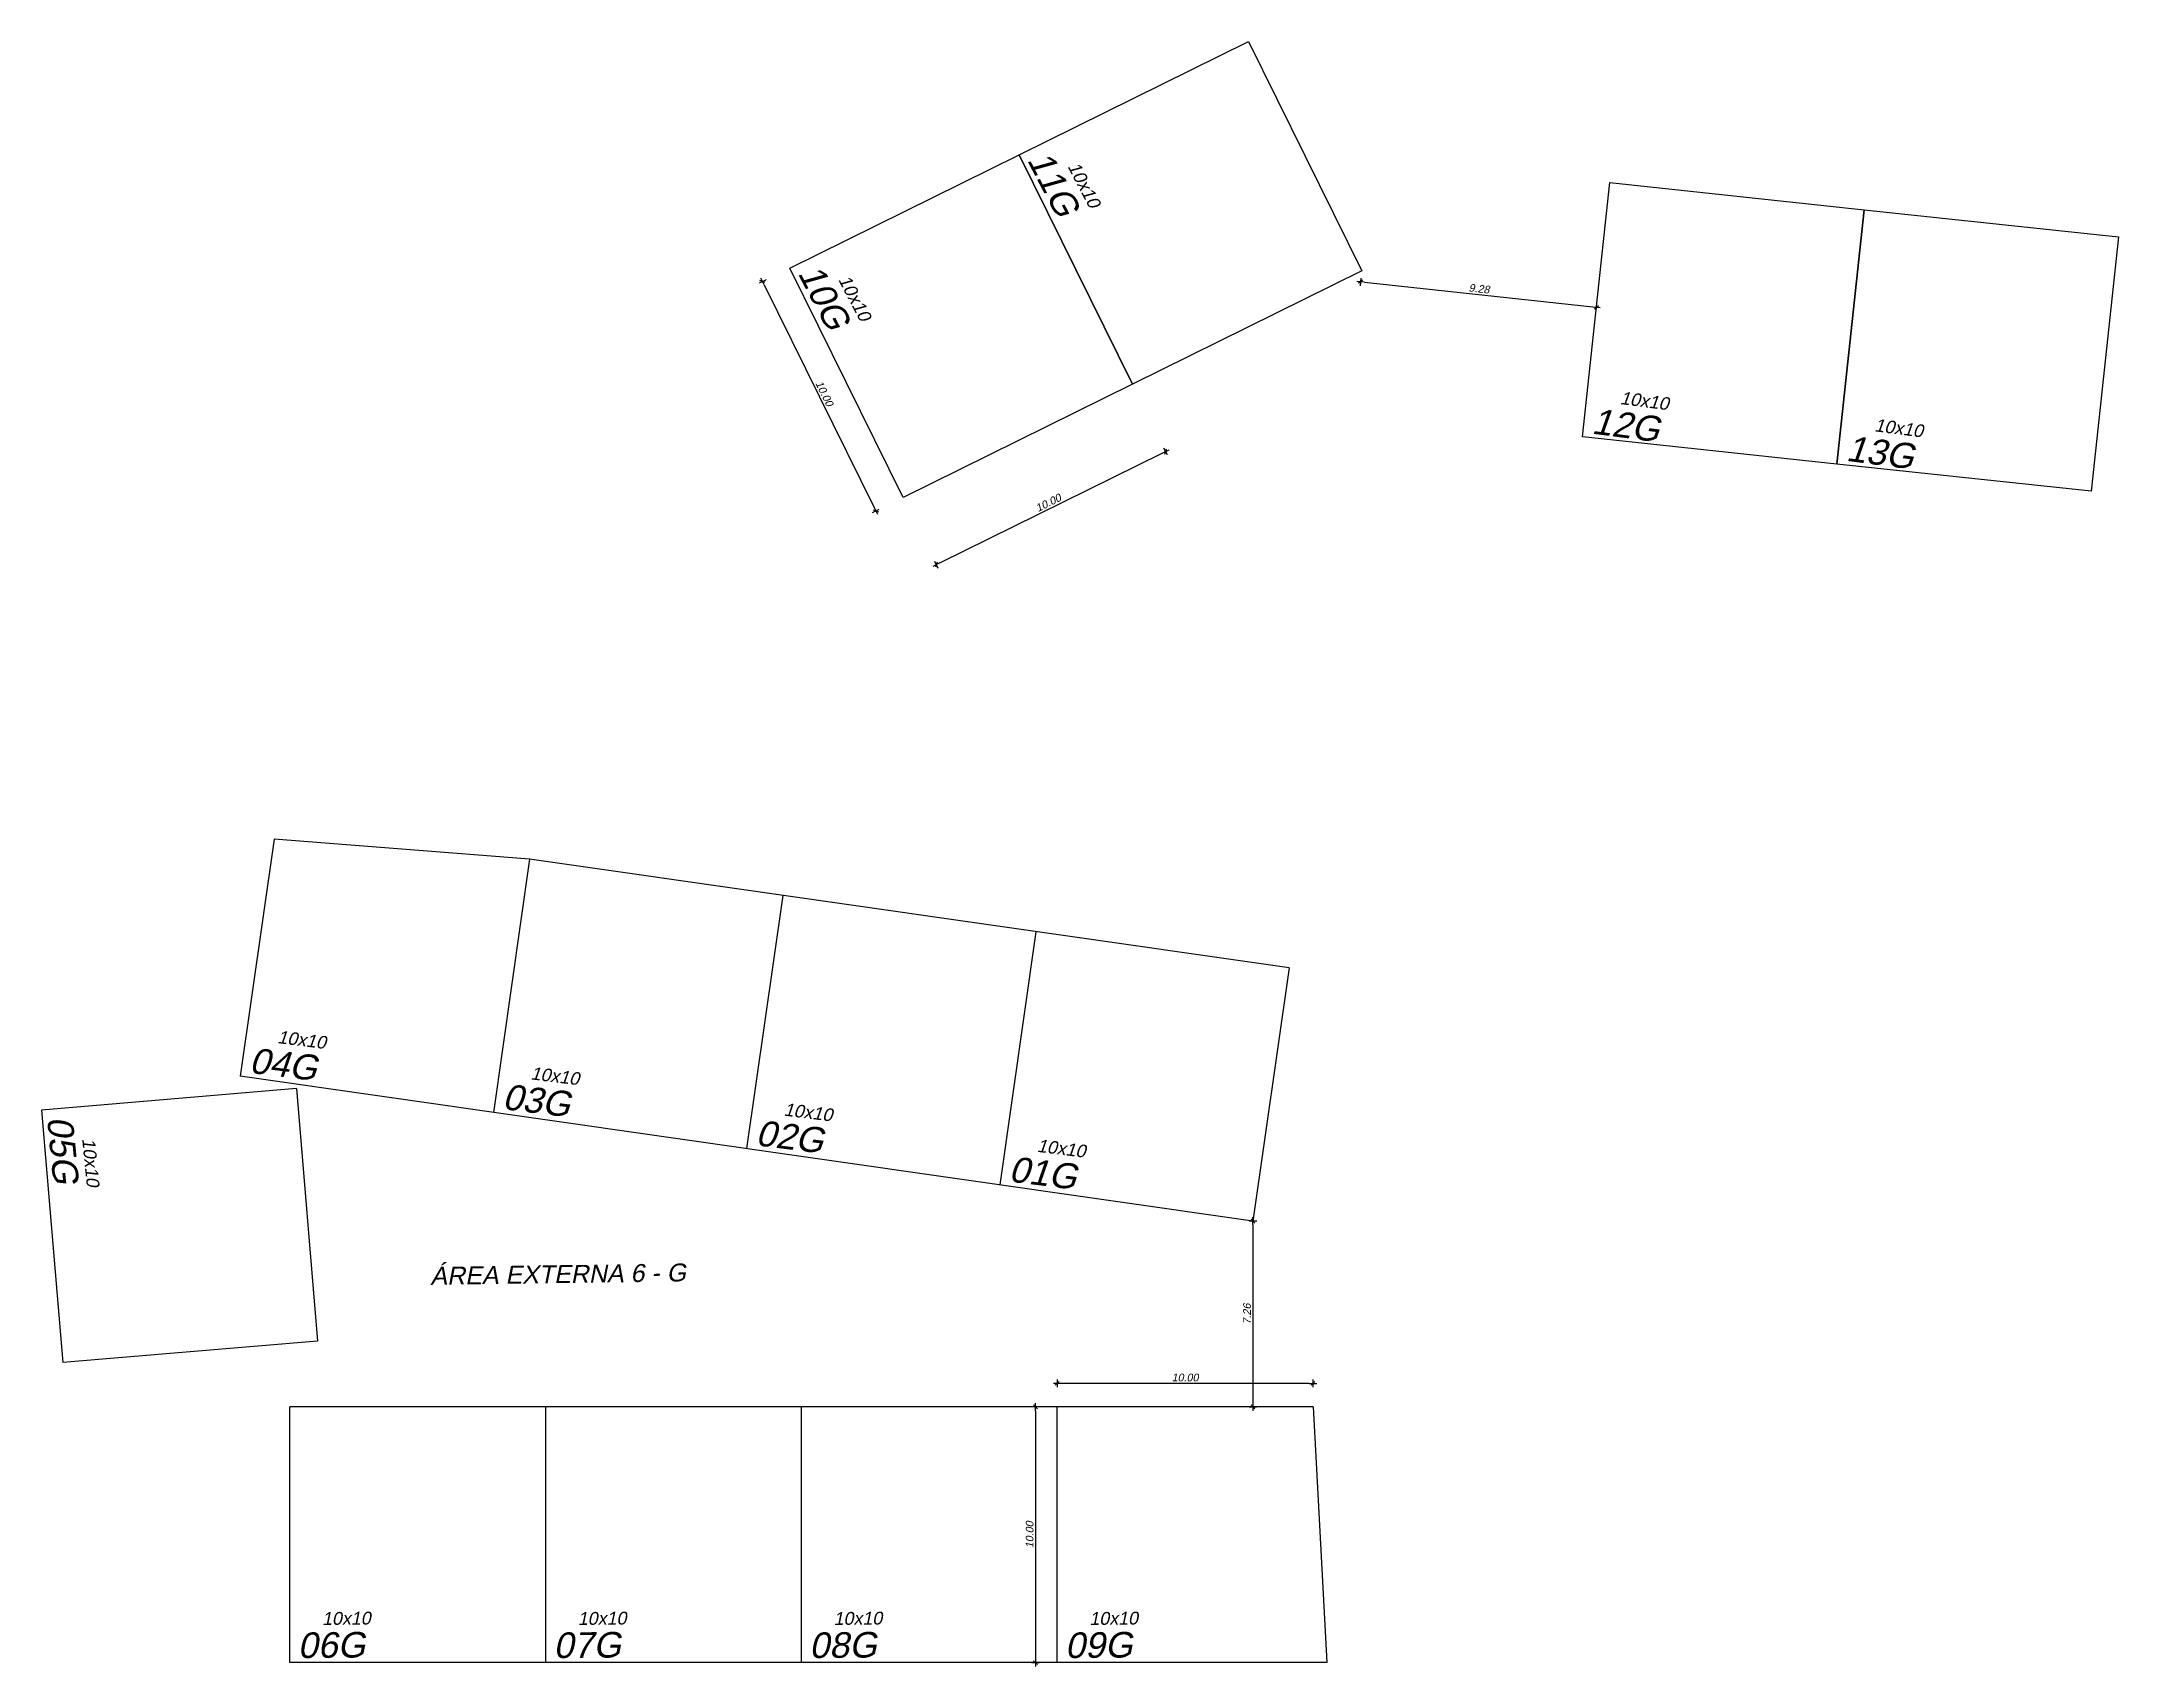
# Model space of a CAD drawing. Header units: metres. Extents: x 2113 to 5678, y -2764 to 956.
# Drawn here: x 3360 to 3441.2, y -2143 to -2079.4 of the extents above; entities that cross this region are included whole.
import ezdxf

# ---------------------------------------------------------------- set-up
doc = ezdxf.new("R2010")
doc.units = ezdxf.units.M
doc.header["$MEASUREMENT"] = 0
doc.layers.add('_SETOR G', color=3, linetype='Continuous')
doc.layers.add('PAREDE', color=7, linetype='Continuous')
doc.styles.add('util2000', font='arial.ttf', dxfattribs={"oblique": 12.000028})
doc.dimstyles.new('int_1-50_m_MS_50', dxfattribs={"dimscale": 0.05, "dimtxt": 3, "dimasz": 1.5, "dimexe": 1, "dimexo": 0, "dimgap": 0.75, "dimtad": 1, "dimzin": 1, "dimdsep": 46, "dimtxsty": 'util2000', "dimblk": '_U2_SETA01', "dimcen": 1.5, "dimse1": 1, "dimse2": 1, "dimclrd": 1, "dimclre": 1, "dimclrt": 1, "dimazin": 3, "dimtfac": 1, "dimtix": 1, "dimtmove": 1, "dimatfit": 3, "dimldrblk": '_U2_SETA02', "dimfxl": 1, "dimtzin": 12, "dimarcsym": 0})

msp = doc.modelspace()

# ---------------------------------------------------------------- texts
at = {"layer": '_SETOR G', "char_height": 0.7, "attachment_point": 7, "style": 'util2000'}
for s, insert, width, rotation in [('{\\f@Arial Unicode MS|b0|i0|c0|p34;\\P\\H1.4286x;11G}', (3398.469, -2084.076), 1.45529, 297.64317), ('{\\f@Arial Unicode MS|b0|i0|c0|p34;\\P\\H1.4286x;10G}', (3389.503, -2088.504), 1.45529, 297.64317), ('{\\f@Arial Unicode MS|b0|i0|c0|p34;\\P\\H1.4286x;12G}', (3420.545, -2094.786), 1.45529, 352.58898), ('{\\f@Arial Unicode MS|b0|i0|c0|p34;\\P\\H1.4286x;13G}', (3430.488, -2095.849), 1.45529, 352.58898), ('{\\f@Arial Unicode MS|b0|i0|c0|p34;\\P\\H1.4286x;04G}', (3368.058, -2119.78), 1.45529, 352.98546), ('{\\f@Arial Unicode MS|b0|i0|c0|p34;\\P\\H1.4286x;03G}', (3377.957, -2121.197), 1.45529, 352.98546), ('{\\f@Arial Unicode MS|b0|i0|c0|p34;\\P\\H1.4286x;05G}', (3360.161, -2121.517), 1.45529, 275.5736), ('{\\f@Arial Unicode MS|b0|i0|c0|p34;\\P\\H1.4286x;02G}', (3387.856, -2122.614), 1.45529, 352.98546), ('{\\f@Arial Unicode MS|b0|i0|c0|p34;\\P\\H1.4286x;01G}', (3397.756, -2124.031), 1.45529, 352.98546), ('{\\f@Arial Unicode MS|b0|i0|c0|p34;ÁREA EXTERNA 6 - G}', (3375.167, -2128.069), 31.11249, 0.78624), ('{\\f@Arial Unicode MS|b0|i0|c0|p34;\\P\\H1.4286x;06G}', (3369.985, -2142.667), 1.45529, 0.5458), ('{\\f@Arial Unicode MS|b0|i0|c0|p34;\\P\\H1.4286x;07G}', (3379.985, -2142.667), 1.45529, 0.5458), ('{\\f@Arial Unicode MS|b0|i0|c0|p34;\\P\\H1.4286x;08G}', (3389.985, -2142.667), 1.45529, 0.5458), ('{\\f@Arial Unicode MS|b0|i0|c0|p34;\\P\\H1.4286x;09G}', (3399.985, -2142.667), 1.45529, 0.5458)]:
    msp.add_mtext(s, dxfattribs=dict(at, insert=insert, width=width, rotation=rotation))
at = {"layer": '_SETOR G', "char_height": 0.5, "attachment_point": 7, "style": 'util2000'}
for insert, rotation in [((3400.061, -2084.325), 297.64317), ((3391.095, -2088.752), 297.64317), ((3421.662, -2093.625), 352.58898), ((3431.606, -2094.689), 352.58898), ((3369.167, -2118.612), 352.98546), ((3379.067, -2120.029), 352.98546), ((3388.966, -2121.446), 352.98546), ((3361.543, -2122.345), 275.5736), ((3398.865, -2122.862), 352.98546), ((3370.931, -2141.363), 0.5458), ((3380.931, -2141.363), 0.5458), ((3390.931, -2141.363), 0.5458), ((3400.931, -2141.363), 0.5458)]:
    msp.add_mtext('{\\f@Arial Unicode MS|b0|i0|c0|p34;10x10}', dxfattribs=dict(at, insert=insert, rotation=rotation))

# ---------------------------------------------------------------- blocks, each defined once
blk = doc.blocks.new('_U2_SETA01')
at = {"color": 0}
for p, q in [((-1, 0), (1, 0)), ((0, -1), (0, 1))]:
    blk.add_line(p, q, dxfattribs=at)
blk.add_line((-0.5, -0.5), (0.5, 0.5))
blk = doc.blocks.new('*D693')
at = {"layer": 'Defpoints', "color": 0, "ltscale": 0.3, "transparency": 16777216}
for p in [(3399.674, -2131.911), (3399.674, -2132.83), (3409.674, -2132.83)]:
    blk.add_point(p, dxfattribs=at)
at = {"layer": 'PAREDE', "color": 1, "lineweight": -2, "ltscale": 0.3, "transparency": 16777216}
blk.add_line((3409.524, -2131.911), (3399.824, -2131.911), dxfattribs=at)
at = {"layer": 'PAREDE', "color": 1, "lineweight": -2, "ltscale": 0.3, "transparency": 16777216, "xscale": 0.15, "yscale": 0.15, "zscale": 0.15, "rotation": 180}
blk.add_blockref('_U2_SETA01', (3399.674, -2131.911), dxfattribs=at)
at = {"layer": 'PAREDE', "color": 1, "lineweight": -2, "ltscale": 0.3, "transparency": 16777216, "xscale": 0.15, "yscale": 0.15, "zscale": 0.15}
blk.add_blockref('_U2_SETA01', (3409.674, -2131.911), dxfattribs=at)
at = {"layer": 'PAREDE', "color": 1, "ltscale": 0.3, "transparency": 16777216, "insert": (3404.674, -2131.683), "char_height": 0.3, "attachment_point": 5, "style": 'util2000'}
blk.add_mtext('10.00', dxfattribs=at)
blk = doc.blocks.new('_U2_SETA02')
blk.add_solid([(-1, -0.17), (0, 0), (-1, 0.17)])
blk = doc.blocks.new('*D694')
at = {"layer": 'Defpoints', "color": 0, "ltscale": 0.3, "transparency": 16777216}
for p in [(3399.674, -2132.83), (3398.824, -2142.83), (3399.674, -2142.83)]:
    blk.add_point(p, dxfattribs=at)
at = {"layer": 'PAREDE', "color": 1, "lineweight": -2, "ltscale": 0.3, "transparency": 16777216}
blk.add_line((3398.824, -2132.98), (3398.824, -2142.68), dxfattribs=at)
at = {"layer": 'PAREDE', "color": 1, "lineweight": -2, "ltscale": 0.3, "transparency": 16777216, "xscale": 0.15, "yscale": 0.15, "zscale": 0.15}
for p, rotation in [((3398.824, -2132.83), 90), ((3398.824, -2142.83), 270)]:
    blk.add_blockref('_U2_SETA01', p, dxfattribs=dict(at, rotation=rotation))
at = {"layer": 'PAREDE', "color": 1, "ltscale": 0.3, "transparency": 16777216, "insert": (3398.596, -2137.83), "char_height": 0.3, "attachment_point": 5, "rotation": 90, "style": 'util2000'}
blk.add_mtext('10.00', dxfattribs=at)
blk = doc.blocks.new('*D695')
at = {"layer": 'Defpoints', "color": 0, "ltscale": 0.3, "transparency": 16777216}
for p in [(3407.326, -2125.567), (3407.326, -2132.83), (3407.326, -2132.83)]:
    blk.add_point(p, dxfattribs=at)
at = {"layer": 'PAREDE', "color": 1, "lineweight": -2, "ltscale": 0.3, "transparency": 16777216}
blk.add_line((3407.326, -2125.717), (3407.326, -2132.68), dxfattribs=at)
at = {"layer": 'PAREDE', "color": 1, "lineweight": -2, "ltscale": 0.3, "transparency": 16777216, "xscale": 0.15, "yscale": 0.15, "zscale": 0.15}
for p, rotation in [((3407.326, -2125.567), 90), ((3407.326, -2132.83), 270)]:
    blk.add_blockref('_U2_SETA01', p, dxfattribs=dict(at, rotation=rotation))
at = {"layer": 'PAREDE', "color": 1, "ltscale": 0.3, "transparency": 16777216, "insert": (3407.097, -2129.198), "char_height": 0.3, "attachment_point": 5, "rotation": 90, "style": 'util2000'}
blk.add_mtext('7.26', dxfattribs=at)
blk = doc.blocks.new('*D696')
at = {"layer": 'Defpoints', "color": 0, "ltscale": 0.3, "transparency": 16777216}
for p in [(3411.578, -2088.412), (3420.758, -2089.831), (3420.804, -2089.399)]:
    blk.add_point(p, dxfattribs=at)
at = {"layer": 'PAREDE', "color": 1, "lineweight": -2, "ltscale": 0.3, "transparency": 16777216}
blk.add_line((3411.681, -2088.86), (3420.609, -2089.815), dxfattribs=at)
at = {"layer": 'PAREDE', "color": 1, "lineweight": -2, "ltscale": 0.3, "transparency": 16777216, "xscale": 0.15, "yscale": 0.15, "zscale": 0.15}
for p, rotation in [((3411.532, -2088.844), 173.89376842186), ((3420.758, -2089.831), 353.8937684218599)]:
    blk.add_blockref('_U2_SETA01', p, dxfattribs=dict(at, rotation=rotation))
at = {"layer": 'PAREDE', "color": 1, "ltscale": 0.3, "transparency": 16777216, "insert": (3416.169, -2089.111), "char_height": 0.3, "attachment_point": 5, "rotation": 353.89377, "style": 'util2000'}
blk.add_mtext('9.28', dxfattribs=at)
blk = doc.blocks.new('*D697')
at = {"layer": 'Defpoints', "color": 0, "ltscale": 0.3, "transparency": 16777216}
for p in [(3402.612, -2092.84), (3403.912, -2095.473), (3393.645, -2097.268)]:
    blk.add_point(p, dxfattribs=at)
at = {"layer": 'PAREDE', "color": 1, "lineweight": -2, "ltscale": 0.3, "transparency": 16777216}
blk.add_line((3395.08, -2099.834), (3403.777, -2095.539), dxfattribs=at)
at = {"layer": 'PAREDE', "color": 1, "lineweight": -2, "ltscale": 0.3, "transparency": 16777216, "xscale": 0.15, "yscale": 0.15, "zscale": 0.15}
for p, rotation in [((3403.912, -2095.473), 26.28238677618119), ((3394.945, -2099.901), 206.2823867761812)]:
    blk.add_blockref('_U2_SETA01', p, dxfattribs=dict(at, rotation=rotation))
at = {"layer": 'PAREDE', "color": 1, "ltscale": 0.3, "transparency": 16777216, "insert": (3399.327, -2097.482), "char_height": 0.3, "attachment_point": 5, "rotation": 26.28239, "style": 'util2000'}
blk.add_mtext('10.00', dxfattribs=at)
blk = doc.blocks.new('*D698')
at = {"layer": 'Defpoints', "color": 0, "ltscale": 0.3, "transparency": 16777216}
for p in [(3389.503, -2088.161), (3393.931, -2097.127), (3392.581, -2097.794)]:
    blk.add_point(p, dxfattribs=at)
at = {"layer": 'PAREDE', "color": 1, "lineweight": -2, "ltscale": 0.3, "transparency": 16777216}
blk.add_line((3388.22, -2088.962), (3392.515, -2097.659), dxfattribs=at)
at = {"layer": 'PAREDE', "color": 1, "lineweight": -2, "ltscale": 0.3, "transparency": 16777216, "xscale": 0.15, "yscale": 0.15, "zscale": 0.15}
for p, rotation in [((3388.153, -2088.827), 116.2823867761812), ((3392.581, -2097.794), 296.2823867761812)]:
    blk.add_blockref('_U2_SETA01', p, dxfattribs=dict(at, rotation=rotation))
at = {"layer": 'PAREDE', "color": 1, "ltscale": 0.3, "transparency": 16777216, "insert": (3390.572, -2093.209), "char_height": 0.3, "attachment_point": 5, "rotation": 296.28239, "style": 'util2000'}
blk.add_mtext('10.00', dxfattribs=at)

# ---------------------------------------------------------------- dimensions: what is measured, and where the dimension line sits
at = {"layer": 'PAREDE', "ltscale": 0.3}
for p1, p2, distance, picture, middle in [((3389.503, -2088.161), (3393.931, -2097.127), -1.506, '*D698', (3390.572, -2093.209)), ((3411.578, -2088.412), (3420.804, -2089.399), -0.434, '*D696', (3416.169, -2089.111)), ((3393.645, -2097.268), (3402.612, -2092.84), -2.936, '*D697', (3399.327, -2097.482)), ((3407.326, -2125.567), (3407.326, -2132.83), 0, '*D695', (3407.097, -2129.198))]:
    dim = msp.add_aligned_dim(p1=p1, p2=p2, distance=distance, dimstyle='int_1-50_m_MS_50', override={"dimscale": 0.1, "dimtad": 3}, dxfattribs=at)
    dim.commit()
    dim.dimension.update_dxf_attribs({"geometry": picture, "text_midpoint": middle})
dim = msp.add_linear_dim(base=(3399.674, -2131.911), p1=(3409.674, -2132.83), p2=(3399.674, -2132.83), dimstyle='int_1-50_m_MS_50', override={"dimscale": 0.1, "dimtad": 3}, dxfattribs=at)
dim.commit()
dim.dimension.update_dxf_attribs({"geometry": '*D693', "text_midpoint": (3404.674, -2131.683)})
dim = msp.add_linear_dim(base=(3398.824, -2142.83), p1=(3399.674, -2132.83), p2=(3399.674, -2142.83), angle=90, dimstyle='int_1-50_m_MS_50', override={"dimscale": 0.1, "dimtad": 3}, dxfattribs=at)
dim.commit()
dim.dimension.update_dxf_attribs({"geometry": '*D694', "text_midpoint": (3398.596, -2137.83)})

# ---------------------------------------------------------------- linework, layer by layer
at = {"layer": '_SETOR G'}
for p, q in [((3369.056, -2110.627), (3367.729, -2119.9)), ((3379.045, -2111.418), (3369.056, -2110.627)), ((3379.045, -2111.418), (3377.628, -2121.317)), ((3408.742, -2115.668), (3379.045, -2111.418)), ((3388.944, -2112.835), (3387.527, -2122.734)), ((3398.843, -2114.251), (3397.426, -2124.151)), ((3408.742, -2115.668), (3407.326, -2125.567)), ((3407.326, -2125.567), (3367.729, -2119.9)), ((3369.927, -2120.387), (3359.962, -2121.223)), ((3369.927, -2120.387), (3370.755, -2130.256)), ((3359.962, -2121.223), (3360.79, -2131.092)), ((3370.755, -2130.256), (3360.79, -2131.092)), ((3389.674, -2132.83), (3369.674, -2132.83)), ((3369.674, -2142.83), (3369.674, -2132.83)), ((3379.674, -2142.83), (3379.674, -2132.83)), ((3409.674, -2132.83), (3389.674, -2132.83)), ((3389.674, -2142.83), (3389.674, -2132.83)), ((3399.674, -2142.83), (3399.674, -2132.83)), ((3409.674, -2132.83), (3410.217, -2142.83)), ((3410.217, -2142.83), (3369.674, -2142.83))]:
    msp.add_line(p, q, dxfattribs=at)
for points in [[(3411.578, -2088.412), (3402.612, -2092.84), (3398.184, -2083.874), (3407.15, -2079.446)], [(3402.612, -2092.84), (3393.645, -2097.268), (3389.217, -2088.302), (3398.184, -2083.874)], [(3431.222, -2086.024), (3430.158, -2095.967), (3420.215, -2094.903), (3421.279, -2084.96)], [(3441.165, -2087.088), (3440.102, -2097.031), (3430.158, -2095.967), (3431.222, -2086.024)]]:
    msp.add_lwpolyline(points, close=True, dxfattribs=at)

msp.set_redraw_order([(e.dxf.handle, doc.entitydb.next_handle()) for e in msp.query("TEXT MTEXT ATTDEF DIMENSION ARC_DIMENSION")])  # texts and dimensions are drawn at this point

doc.saveas('drawing.dxf')
